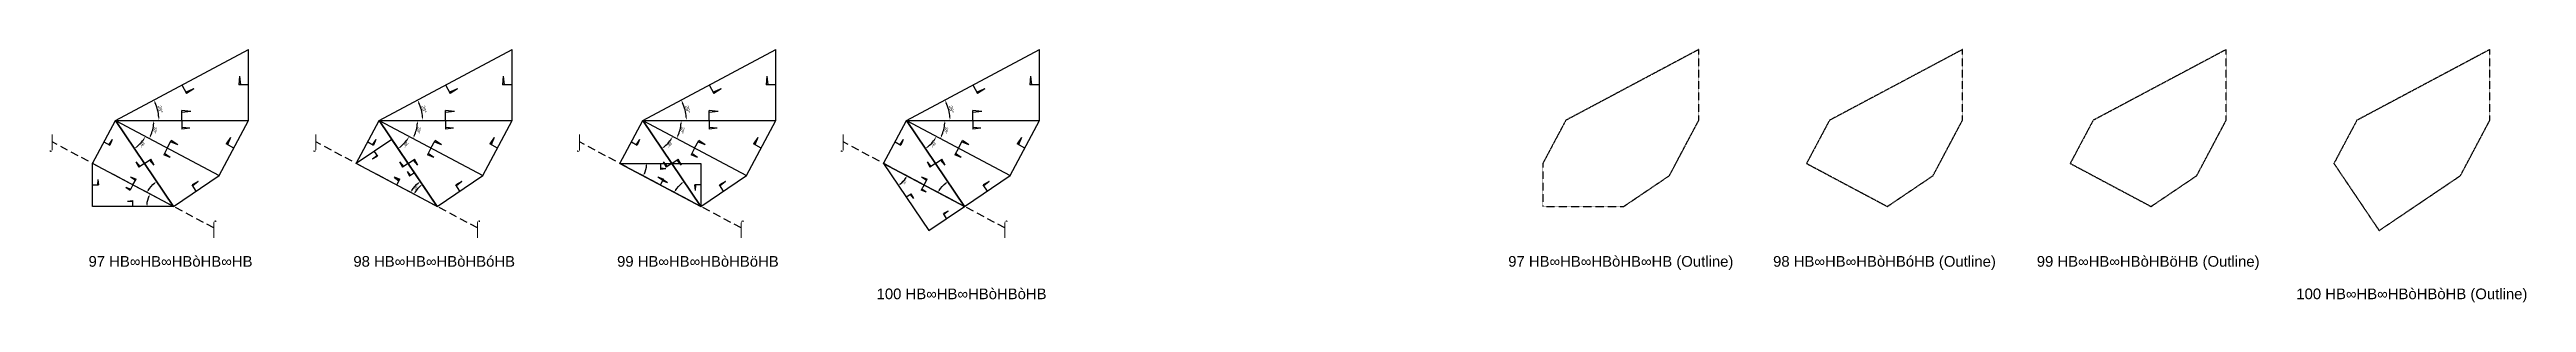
# Model space of a CAD drawing. Header units: millimetres. Extents: x -201764 to 671342, y -3335564 to 24518.
# Drawn here: x 212669 to 491936, y -1014776 to -986301 of the extents above; entities that cross this region are included whole.
import ezdxf
from ezdxf.enums import TextEntityAlignment as Align

# ---------------------------------------------------------------- set-up
doc = ezdxf.new("R2010")
doc.units = ezdxf.units.MM
doc.header["$PDMODE"] = 35
doc.linetypes.add('DASHED', pattern=[19.05, 12.7, -6.35])
for name, color, linetype in [('BASE', 170, 'Continuous'), ('HYPOTENUSE', 20, 'Continuous'), ('PERPENDICULAR', 90, 'Continuous')]:
    doc.layers.add(name, color=color, linetype=linetype)
doc.styles.add('Arial', font='arial_0.ttf')
doc.dimstyles.new('ISO-25', dxfattribs={"dimtxt": 250, "dimasz": 100, "dimexe": 1.25, "dimexo": 0.625, "dimgap": 100, "dimtad": 1, "dimdec": 0, "dimtxsty": 'Arial', "dimcen": 2.5, "dimadec": 0, "dimazin": 0, "dimtfac": 1, "dimtdec": 0, "dimtmove": 0, "dimatfit": 3, "dimfxl": 1, "dimarcsym": 0})

# ---------------------------------------------------------------- blocks, each defined once
blk = doc.blocks.new('*D49')
at = {"color": 0, "lineweight": -2, "ltscale": 100, "transparency": 16777216}
blk.add_arc((0, 0), 4906, 4.08845, 23.91155, dxfattribs=at)
at = {"color": 0, "ltscale": 100, "transparency": 16777216}
for points in [[(4432, 1963), (4537, 2014), (4332, 2303)], [(4952, 352), (4835, 348), (4906, 0)]]:
    blk.add_solid(points, dxfattribs=at)
at = {"layer": 'Defpoints', "color": 0, "ltscale": 100, "transparency": 16777216}
for p in [(15000, 7976), (0, 0), (0, 0), (4841, 796), (15000, 0)]:
    blk.add_point(p, dxfattribs=at)
at = {"color": 0, "ltscale": 100, "transparency": 16777216, "insert": (5055, 1260), "char_height": 400, "attachment_point": 5, "rotation": 284, "style": 'Arial'}
blk.add_mtext('28°', dxfattribs=at)
blk = doc.blocks.new('SanjoyNathGeometrifyingTrigonometryFundamentalLockedSet')
at = {"color": 242, "linetype": 'DASHED', "ltscale": 100, "true_color": 0xcd2027}
for p, q in [((7500, 3987.8), (8016.4, 3016.6)), ((8852.4, 3574.3), (7922.5, 3193.2)), ((8852.4, 3574.3), (8016.4, 3016.6))]:
    blk.add_line(p, q, dxfattribs=at)
at = {"color": 114, "linetype": 'DASHED', "ltscale": 100, "true_color": 0x139b48}
for p, q in [((14000, 4987.8), (13900, 3987.8)), ((15000, 3987.8), (13900, 3987.8)), ((14000, 4987.8), (14100, 3987.8))]:
    blk.add_line(p, q, dxfattribs=at)
at = {"color": 159, "linetype": 'DASHED', "ltscale": 100, "true_color": 0x22346e}
for p, q in [((7500, 0), (7500, 1100)), ((8500, 1000), (7500, 1100)), ((8500, 1000), (7500, 900))]:
    blk.add_line(p, q, dxfattribs=at)
at = {"layer": 'BASE'}
blk.add_line((0, 0), (15000, 0), dxfattribs=at)
at = {"layer": 'HYPOTENUSE'}
blk.add_line((0, 0), (15000, 7975.6), dxfattribs=at)
at = {"layer": 'PERPENDICULAR'}
blk.add_line((15000, 0), (15000, 7975.6), dxfattribs=at)
at = {"color": 4, "ltscale": 100}
dim = blk.add_angular_dim_2l(base=(4841, 795.6), line1=((0, 0), (15000, 0)), line2=((0, 0), (15000, 7975.6)), dimstyle='ISO-25', override={"dimtxt": 400, "dimasz": 350, "dimgap": 100}, dxfattribs=at)
dim.commit()
dim.dimension.update_dxf_attribs({"geometry": '*D49', "text_midpoint": (5055.4, 1260.5)})

msp = doc.modelspace()

# ---------------------------------------------------------------- linework, layer by layer
at = {"linetype": 'DASHED', "ltscale": 70}
for p, q in [((231195, -1006395), (212962, -996700)), ((260925, -1006395), (242692, -996700)), ((290655, -1006395), (272422, -996700)), ((320385, -1006395), (302152, -996700))]:
    msp.add_line(p, q, dxfattribs=at)
at = {"linetype": 'DASHED'}
for points in [[(398612, -986301), (383612, -994277), (381035, -999124), (381035, -1003971), (390152, -1003971), (395306, -1000494), (398612, -994277)], [(410765, -999124), (419882, -1003971), (425036, -1000494), (428342, -994277), (428342, -986301), (413342, -994277)], [(440495, -999124), (449612, -1003971), (454766, -1000494), (458072, -994277), (458072, -986301), (443072, -994277)], [(487802, -986301), (472802, -994277), (470225, -999124), (475323, -1006682), (484496, -1000494), (487802, -994277)]]:
    msp.add_lwpolyline(points, close=True, dxfattribs=at)

# ---------------------------------------------------------------- block references
for p in [(220098, -994277), (249828, -994277), (279558, -994277), (309287, -994277)]:
    msp.add_blockref('SanjoyNathGeometrifyingTrigonometryFundamentalLockedSet', p, dxfattribs=at)
at = {"linetype": 'DASHED', "ltscale": 100}
for p, xscale, yscale, zscale, rotation in [((220098, -994277), 0.882947592858927, 0.882947592858927, 0.882947592858927, 331.9999999999999), ((249828, -994277), 0.882947592858927, 0.882947592858927, 0.882947592858927, 331.9999999999999), ((279558, -994277), 0.882947592858927, 0.882947592858927, 0.882947592858927, 331.9999999999999), ((309287, -994277), 0.882947592858927, 0.882947592858927, 0.882947592858927, 331.9999999999999), ((220098, -994277), 0.779596451735373, 0.779596451735373, 0.779596451735373, 303.9999999999999), ((249828, -994277), 0.779596451735373, 0.779596451735373, 0.779596451735373, 303.9999999999999), ((279558, -994277), 0.779596451735373, 0.779596451735373, 0.779596451735373, 303.9999999999999), ((309287, -994277), 0.779596451735373, 0.779596451735373, 0.779596451735373, 303.9999999999999), ((226637, -1003971), -0.68834281046111, 0.6883428104611099, 0.68834281046111, 331.9999999999999), ((256367, -1003971), -0.68834281046111, 0.6883428104611099, 0.68834281046111, 331.9999999999999), ((256367, -1003971), 0.607770627558386, 0.607770627558386, 0.607770627558386, 124), ((286097, -1003971), -0.68834281046111, 0.6883428104611099, 0.68834281046111, 331.9999999999999), ((315827, -1003971), -0.68834281046111, 0.6883428104611099, 0.68834281046111, 331.9999999999999), ((306710, -999124), 0.607770627558386, 0.607770627558386, 0.607770627558386, 304), ((276980, -999124), -0.6077706275583858, 0.6077706275583861, 0.607770627558386, 180)]:
    msp.add_blockref('SanjoyNathGeometrifyingTrigonometryFundamentalLockedSet', p, dxfattribs=dict(at, xscale=xscale, yscale=yscale, zscale=zscale, rotation=rotation))
at = {"linetype": 'DASHED', "ltscale": 100, "xscale": -0.607770627558385, "yscale": 0.6077706275583851, "zscale": 0.607770627558385}
msp.add_blockref('SanjoyNathGeometrifyingTrigonometryFundamentalLockedSet', (226637, -1003971), dxfattribs=at)

# ---------------------------------------------------------------- texts
at = {"linetype": 'DASHED', "ltscale": 100, "style": 'Arial'}
for s, p in [('⌡', (212962, -996700)), ('⌡', (242692, -996700)), ('⌡', (272422, -996700)), ('⌡', (302152, -996700)), ('⌠', (231195, -1006395)), ('⌠', (260925, -1006395)), ('⌠', (290655, -1006395)), ('⌠', (320385, -1006395)), ('97 HB∞HB∞HBòHB∞HB', (226309, -1010156)), ('98 HB∞HB∞HBòHBóHB', (256039, -1010156)), ('99 HB∞HB∞HBòHBöHB', (285769, -1010156)), ('97 HB∞HB∞HBòHB∞HB (Outline)', (389824, -1010156)), ('98 HB∞HB∞HBòHBóHB (Outline)', (419554, -1010156)), ('99 HB∞HB∞HBòHBöHB (Outline)', (449284, -1010156)), ('100 HB∞HB∞HBòHBòHB', (315499, -1013815)), ('100 HB∞HB∞HBòHBòHB (Outline)', (479014, -1013815))]:
    msp.add_text(s, height=1200, dxfattribs=at).set_placement(p, align=Align.MIDDLE_CENTER)

doc.saveas('drawing.dxf')
